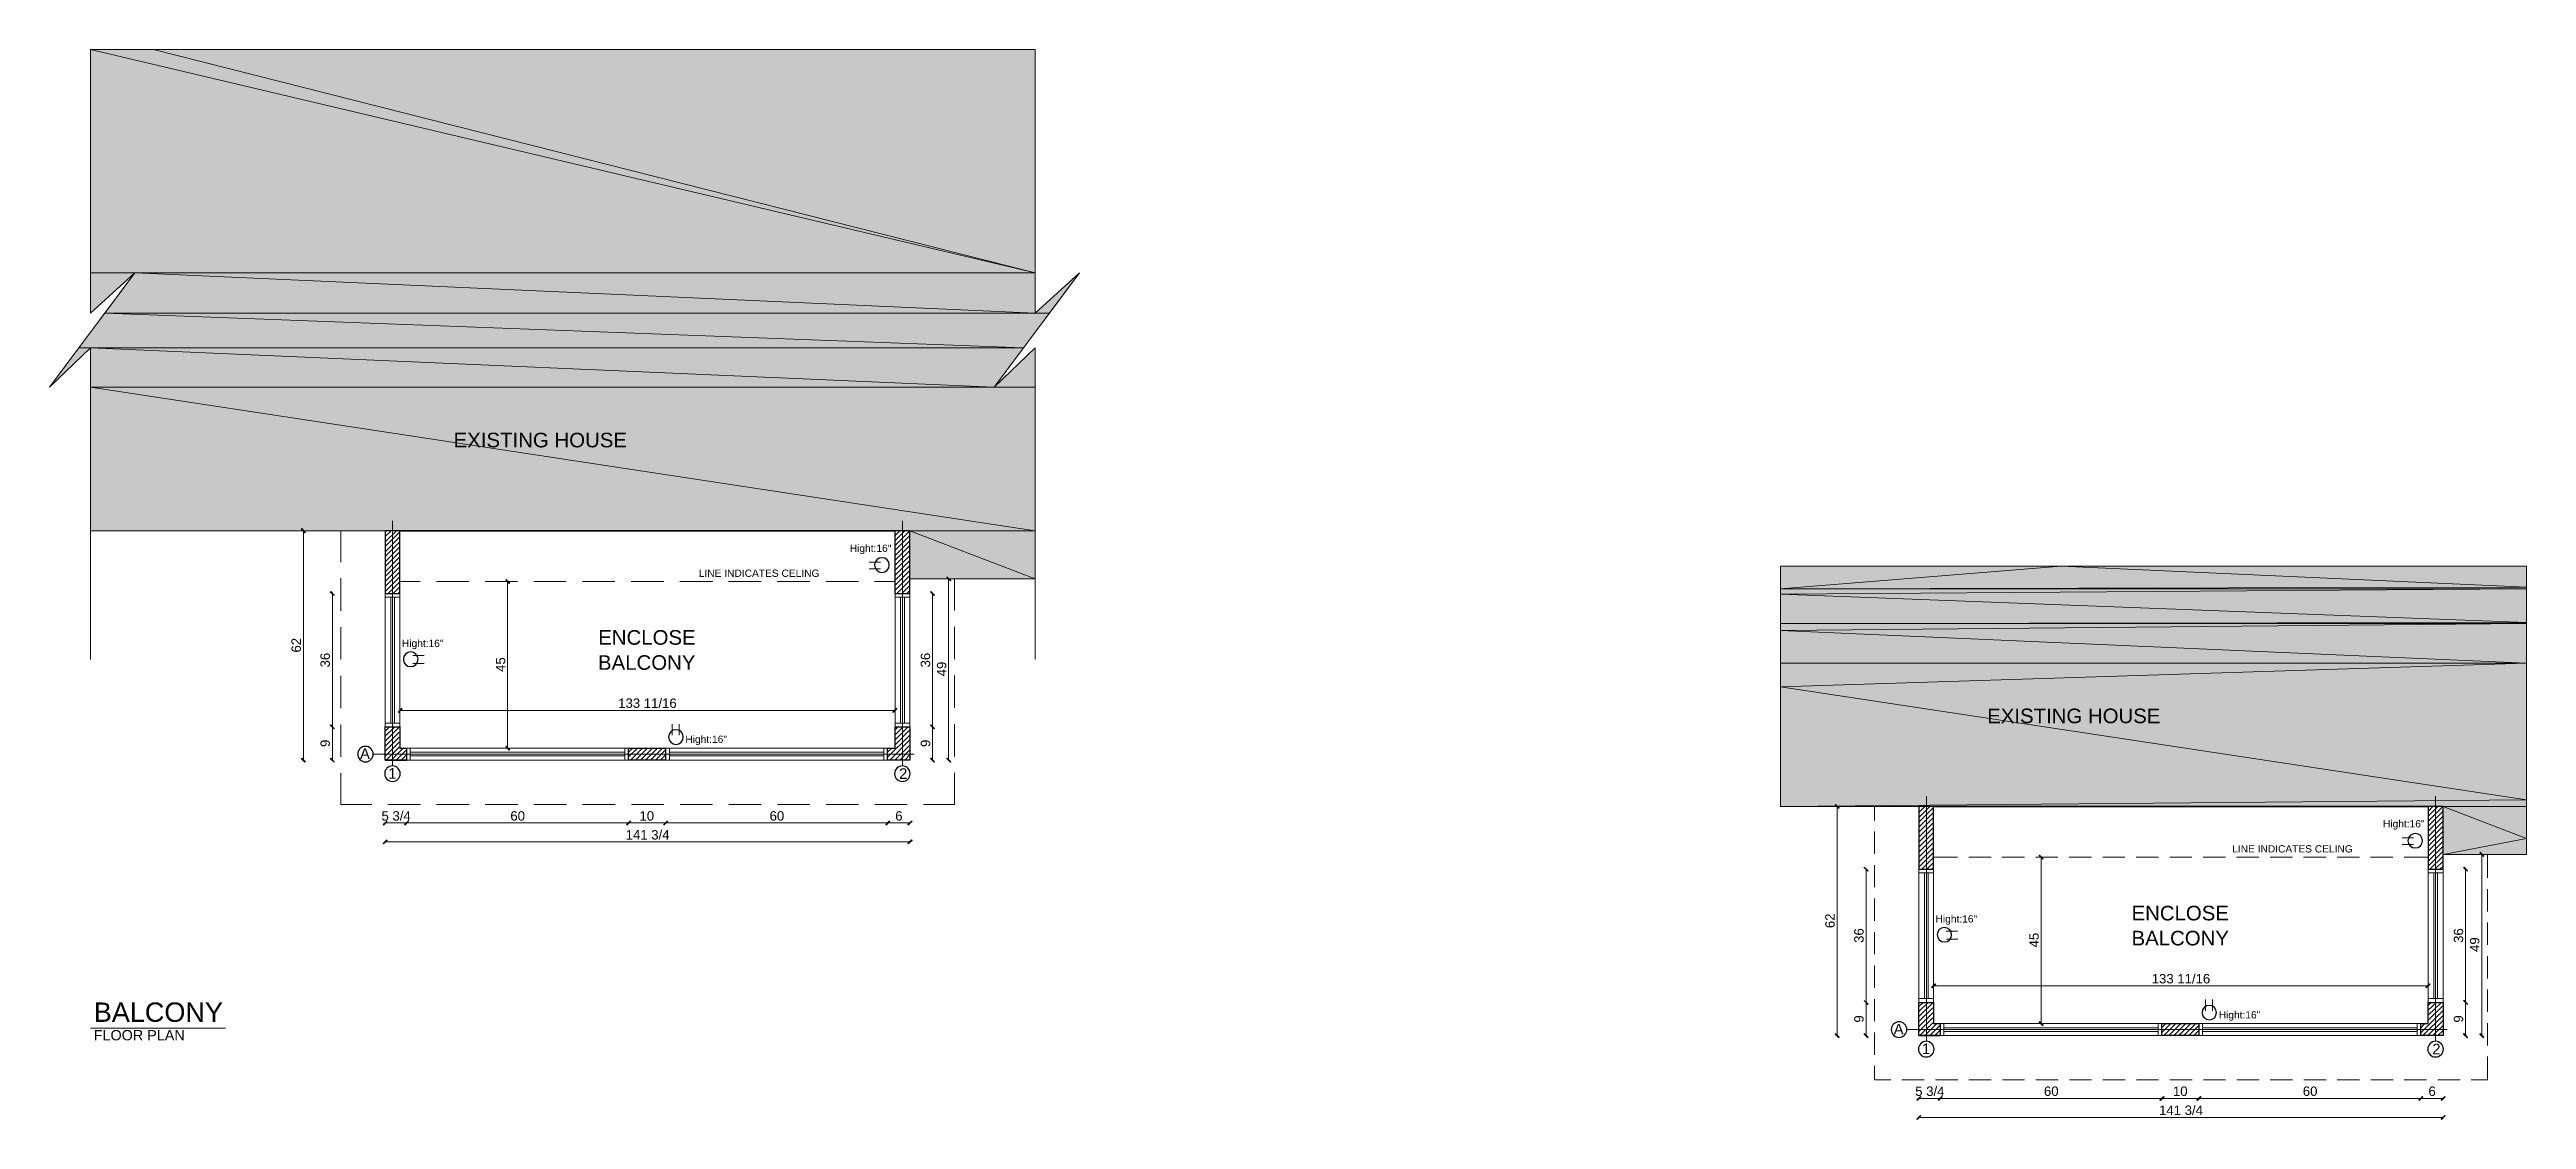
# Model space of a CAD drawing. Header units: millimetres. Extents: x 2124 to 4027, y 208 to 1400.
# Drawn here: x 2676 to 3346, y 1110 to 1400 of the extents above; entities that cross this region are included whole.
import ezdxf

# ---------------------------------------------------------------- set-up
doc = ezdxf.new("R2010")
doc.units = ezdxf.units.MM
doc.layers.add('Drawing & Figure', color=7, linetype='Continuous')
for name, color, linetype, lineweight in [('Drawing & Figure_Pen_No__1', 7, 'Continuous', 13), ('Drawing & Figure_Pen_No__142', 8, 'Continuous', 13), ('Drawing & Figure_Pen_No__18', 9, 'Continuous', 15), ('Drawing & Figure_Pen_No__41', 7, 'Continuous', 25), ('Drawing & Figure_Pen_No__46', 5, 'Continuous', 25)]:
    doc.layers.add(name, color=color, linetype=linetype, lineweight=lineweight)
doc.layers.add('Drawing & Figure_Pen_No__118', color=7, linetype='Continuous', lineweight=13, true_color=0x573938)
doc.layers.add('Drawing & Figure_Pen_No__161', color=7, linetype='Continuous', lineweight=13, true_color=0x6a6a6a)
doc.styles.add('GENERATED_STYLE_1', font='arial.ttf')
doc.styles.add('GENERATED_STYLE_2', font='ARIALUNI.TTF')
doc.styles.add('GENERATED_STYLE_3', font='ARIALUNI.TTF')

msp = doc.modelspace()

# ---------------------------------------------------------------- texts
at = {"layer": 'Drawing & Figure_Pen_No__1', "color": 7, "linetype": 'Continuous', "lineweight": 13, "attachment_point": 7}
for s, insert, char_height, style in [('\\A1;{\\pql;\\fArial Unicode MS|b0|i0|c0|p34;EXISTING HOUSE}', (2785.12206, 1292.08631), 3.9481138, 'GENERATED_STYLE_1'), ('\\A1;{\\pql;\\fArial Unicode MS|b0|i0|c0|p34;Hight:16"}', (2892.24874, 1263.27808), 1.9740569, 'GENERATED_STYLE_1'), ('\\A1;{\\pql;\\fArial Unicode MS|b0|i0|c0|p34;LINE INDICATES CELING}', (2851.42215, 1257.10145), 1.9740569, 'GENERATED_STYLE_1'), ('\\A1;{\\pql;\\fArial Unicode MS|b0|i0|c0|p34;Hight:16"}', (2771.14901, 1237.57458), 1.9740569, 'GENERATED_STYLE_1'), ('\\A1;{\\pql;\\fArial Unicode MS|b0|i0|c0|p34;ENCLOSE}', (2824.22358, 1238.72422), 3.9481138, 'GENERATED_STYLE_1'), ('\\A1;{\\pql;\\fArial Unicode MS|b0|i0|c0|p34;BALCONY}', (2824.16608, 1231.93896), 3.9481138, 'GENERATED_STYLE_1'), ('\\A1;{\\pql;\\fArial|b0|i0|c0|p34;133 11/16}', (2829.6288, 1221.67039), 2.548805, 'GENERATED_STYLE_2'), ('\\A1;{\\pql;\\fArial Unicode MS|b0|i0|c0|p34;EXISTING HOUSE}', (3199.81207, 1217.51179), 3.9444625, 'GENERATED_STYLE_1'), ('\\A1;{\\pql;\\fArial Unicode MS|b0|i0|c0|p34;Hight:16"}', (2847.79951, 1211.64107), 1.9740569, 'GENERATED_STYLE_1'), ('\\A1;{\\pql;\\fArial Unicode MS|b0|i0|c0|p34;A}', (2759.82107, 1207.91355), 2.862354, 'GENERATED_STYLE_3'), ('\\A1;{\\pql;\\fArial Unicode MS|b0|i0|c0|p34;1}', (2767.46887, 1202.56584), 2.862354, 'GENERATED_STYLE_3'), ('\\A1;{\\pql;\\fArial Unicode MS|b0|i0|c0|p34;2}', (2905.58926, 1202.50833), 2.862354, 'GENERATED_STYLE_3'), ('\\A1;{\\pql;\\fArial|b0|i0|c0|p34;5 3/4}', (2765.6288, 1191.1942), 2.548805, 'GENERATED_STYLE_2'), ('\\A1;{\\pql;\\fArial|b0|i0|c0|p34;60}', (2800.47516, 1191.19595), 2.548805, 'GENERATED_STYLE_2'), ('\\A1;{\\pql;\\fArial|b0|i0|c0|p34;10}', (2835.37902, 1191.19595), 2.548805, 'GENERATED_STYLE_2'), ('\\A1;{\\pql;\\fArial|b0|i0|c0|p34;60}', (2870.5704, 1191.19595), 2.548805, 'GENERATED_STYLE_2'), ('\\A1;{\\pql;\\fArial|b0|i0|c0|p34;6}', (2904.55422, 1191.19595), 2.548805, 'GENERATED_STYLE_2'), ('\\A1;{\\pql;\\fArial|b0|i0|c0|p34;141 3/4}', (2831.64137, 1186.0765), 2.548805, 'GENERATED_STYLE_2'), ('\\A1;{\\pql;\\fArial Unicode MS|b0|i0|c0|p34;Hight:16"}', (3306.83461, 1188.79592), 1.9722312, 'GENERATED_STYLE_1'), ('\\A1;{\\pql;\\fArial Unicode MS|b0|i0|c0|p34;LINE INDICATES CELING}', (3266.05847, 1182.58348), 1.9722312, 'GENERATED_STYLE_1'), ('\\A1;{\\pql;\\fArial Unicode MS|b0|i0|c0|p34;Hight:16"}', (3185.85088, 1163.08836), 1.9722312, 'GENERATED_STYLE_1'), ('\\A1;{\\pql;\\fArial Unicode MS|b0|i0|c0|p34;ENCLOSE}', (3238.84801, 1164.19826), 3.9444625, 'GENERATED_STYLE_1'), ('\\A1;{\\pql;\\fArial Unicode MS|b0|i0|c0|p34;BALCONY}', (3238.84801, 1157.4352), 3.9444625, 'GENERATED_STYLE_1'), ('\\A1;{\\pql;\\fArial|b0|i0|c0|p34;133 11/16}', (3244.30592, 1147.17648), 2.5464491, 'GENERATED_STYLE_2'), ('\\A1;{\\pql;\\fArial Unicode MS|b0|i0|c0|p34;BALCONY}', (2687.82826, 1136.75062), 5.2328841, 'GENERATED_STYLE_1'), ('\\A1;{\\pql;\\fArial Unicode MS|b0|i0|c0|p34;Hight:16"}', (3262.41986, 1137.1435), 1.9722312, 'GENERATED_STYLE_1'), ('\\A1;{\\pql;\\fArial Unicode MS|b0|i0|c0|p34;FLOOR PLAN}', (2687.82826, 1131.79017), 2.7799557, 'GENERATED_STYLE_1'), ('\\A1;{\\pql;\\fArial Unicode MS|b0|i0|c0|p34;A}', (3174.53956, 1133.41714), 2.8597353, 'GENERATED_STYLE_3'), ('\\A1;{\\pql;\\fArial Unicode MS|b0|i0|c0|p34;1}', (3182.17273, 1128.11743), 2.8597353, 'GENERATED_STYLE_3'), ('\\A1;{\\pql;\\fArial Unicode MS|b0|i0|c0|p34;2}', (3320.163, 1128.03833), 2.8597353, 'GENERATED_STYLE_3'), ('\\A1;{\\pql;\\fArial|b0|i0|c0|p34;5 3/4}', (3180.35342, 1116.76246), 2.5464491, 'GENERATED_STYLE_2'), ('\\A1;{\\pql;\\fArial|b0|i0|c0|p34;60}', (3215.1575, 1116.76421), 2.5464491, 'GENERATED_STYLE_2'), ('\\A1;{\\pql;\\fArial|b0|i0|c0|p34;10}', (3250.04068, 1116.76421), 2.5464491, 'GENERATED_STYLE_2'), ('\\A1;{\\pql;\\fArial|b0|i0|c0|p34;60}', (3285.16116, 1116.76421), 2.5464491, 'GENERATED_STYLE_2'), ('\\A1;{\\pql;\\fArial|b0|i0|c0|p34;6}', (3319.13469, 1116.76421), 2.5464491, 'GENERATED_STYLE_2'), ('\\A1;{\\pql;\\fArial|b0|i0|c0|p34;141 3/4}', (3246.28342, 1111.62095), 2.5464491, 'GENERATED_STYLE_2')]:
    msp.add_mtext(s, dxfattribs=dict(at, insert=insert, char_height=char_height, style=style))
at = {"layer": 'Drawing & Figure_Pen_No__1', "color": 7, "linetype": 'Continuous', "lineweight": 13, "attachment_point": 7, "rotation": 90, "style": 'GENERATED_STYLE_2'}
for s, insert, char_height in [('\\A1;{\\pql;\\fArial|b0|i0|c0|p34;62}', (2743.87738, 1236.66466), 2.548805), ('\\A1;{\\pql;\\fArial|b0|i0|c0|p34;36}', (2751.69943, 1232.6395), 2.548805), ('\\A1;{\\pql;\\fArial|b0|i0|c0|p34;45}', (2799.13704, 1231.43195), 2.548805), ('\\A1;{\\pql;\\fArial|b0|i0|c0|p34;36}', (2914.02827, 1232.6395), 2.548805), ('\\A1;{\\pql;\\fArial|b0|i0|c0|p34;49}', (2918.3967, 1230.2244), 2.548805), ('\\A1;{\\pql;\\fArial|b0|i0|c0|p34;9}', (2751.69768, 1211.13366), 2.548805), ('\\A1;{\\pql;\\fArial|b0|i0|c0|p34;9}', (2914.02653, 1211.13366), 2.548805), ('\\A1;{\\pql;\\fArial|b0|i0|c0|p34;62}', (3158.60322, 1162.17006), 2.5464491), ('\\A1;{\\pql;\\fArial|b0|i0|c0|p34;36}', (3166.43588, 1158.1755), 2.5464491), ('\\A1;{\\pql;\\fArial|b0|i0|c0|p34;45}', (3213.77559, 1156.94945), 2.5464491), ('\\A1;{\\pql;\\fArial|b0|i0|c0|p34;36}', (3328.5517, 1158.1755), 2.5464491), ('\\A1;{\\pql;\\fArial|b0|i0|c0|p34;49}', (3332.94002, 1155.72339), 2.5464491), ('\\A1;{\\pql;\\fArial|b0|i0|c0|p34;9}', (3166.43413, 1136.6207), 2.5464491), ('\\A1;{\\pql;\\fArial|b0|i0|c0|p34;9}', (3328.54996, 1136.6207), 2.5464491)]:
    msp.add_mtext(s, dxfattribs=dict(at, insert=insert, char_height=char_height))

# ---------------------------------------------------------------- hatches: boundary and pattern name
at = {"layer": 'Drawing & Figure', "linetype": 'Continuous', "lineweight": 15}
for points in [[(2686.96572, 1399.68352), (2686.96572, 1339.30617), (2942.3907, 1339.30617)], [(2686.96572, 1399.68352), (2942.3907, 1339.30617), (2703.98639, 1399.68352)], [(2703.98639, 1399.68352), (2942.3907, 1339.30617), (2942.3907, 1399.68352)], [(2686.96572, 1339.30617), (2686.96572, 1328.43824), (2698.92619, 1339.30617)], [(2698.92619, 1339.30617), (2690.81837, 1328.43824), (2942.3907, 1328.43824)], [(2942.3907, 1339.30617), (2698.92619, 1339.30617), (2942.3907, 1328.43824)], [(2954.35117, 1339.30617), (2942.3907, 1328.43824), (2946.24335, 1328.43824)], [(2690.81837, 1328.43824), (2683.8031, 1319.06537), (2939.22808, 1319.06537)], [(2946.24335, 1328.43824), (2690.81837, 1328.43824), (2939.22808, 1319.06537)], [(2683.8031, 1319.06537), (2675.86779, 1308.36996), (2686.96572, 1319.06537)], [(2686.96572, 1319.06537), (2686.96572, 1308.36996), (2931.29277, 1308.36996)], [(2939.22808, 1319.06537), (2686.96572, 1319.06537), (2931.29277, 1308.36996)], [(2942.3907, 1319.06537), (2931.29277, 1308.36996), (2942.3907, 1308.36996)], [(2942.3907, 1308.36996), (2686.96572, 1308.36996), (2942.3907, 1269.61344)], [(2686.96572, 1308.36996), (2686.96572, 1269.61344), (2942.3907, 1269.61344)], [(2942.3907, 1269.61344), (2908.52188, 1269.61344), (2942.3907, 1256.61794)], [(2908.52188, 1269.61344), (2908.52188, 1256.61794), (2942.3907, 1256.61794)], [(3143.96734, 1253.88672), (3219.78486, 1259.97743), (3143.96734, 1259.97743)], [(3219.78486, 1259.97743), (3143.96734, 1253.88672), (3345.63325, 1254.36132)], [(3219.78486, 1259.97743), (3345.63325, 1254.36132), (3345.63325, 1259.97743)], [(3345.63325, 1254.36132), (3143.96734, 1253.88672), (3345.63325, 1253.88672)], [(3345.63325, 1253.88672), (3143.96734, 1253.88672), (3143.96734, 1252.42337)], [(3345.63325, 1253.88672), (3143.96734, 1252.42337), (3345.63325, 1244.7902)], [(3345.63325, 1244.7902), (3143.96734, 1252.42337), (3143.96734, 1244.4738)], [(3345.63325, 1244.7902), (3143.96734, 1244.4738), (3345.63325, 1244.4738)], [(3345.63325, 1244.4738), (3143.96734, 1244.4738), (3143.96734, 1242.65449)], [(3345.63325, 1244.4738), (3143.96734, 1242.65449), (3345.63325, 1233.83482)], [(3345.63325, 1233.83482), (3143.96734, 1242.65449), (3143.96734, 1233.83482)], [(3345.63325, 1233.83482), (3143.96734, 1233.83482), (3143.96734, 1227.42771)], [(3345.63325, 1233.83482), (3143.96734, 1227.42771), (3345.63325, 1196.81594)], [(3345.63325, 1196.81594), (3143.96734, 1227.42771), (3143.96734, 1195.07573)], [(3345.63325, 1196.81594), (3143.96734, 1195.07573), (3345.63325, 1195.07573)], [(3323.0897, 1182.1033), (3345.63325, 1186.41426), (3323.0897, 1195.07573)], [(3323.0897, 1195.07573), (3345.63325, 1186.41426), (3345.63325, 1195.07573)], [(3323.0897, 1182.1033), (3345.63325, 1182.1033), (3345.63325, 1186.41426)]]:
    msp.add_hatch(color=9, dxfattribs=at).paths.add_polyline_path(points)
at = {"layer": 'Drawing & Figure_Pen_No__1', "linetype": 'Continuous', "lineweight": 0, "true_color": 0x000000}
for points in [[(2745.04299, 1269.15342), (2744.06545, 1270.18847), (2743.95045, 1270.07346)], [(2744.92799, 1269.03842), (2745.04299, 1269.15342), (2743.95045, 1270.07346)], [(2752.8633, 1252.13276), (2751.88576, 1253.1678), (2751.77075, 1253.0528)], [(2752.80579, 1252.07526), (2752.8633, 1252.13276), (2751.77075, 1253.0528)], [(2800.30265, 1255.41039), (2799.32511, 1256.38793), (2799.21011, 1256.33042)], [(2800.18765, 1255.29538), (2800.30265, 1255.41039), (2799.21011, 1256.33042)], [(2915.19214, 1252.13276), (2914.2146, 1253.1678), (2914.0996, 1253.0528)], [(2915.07713, 1252.07526), (2915.19214, 1252.13276), (2914.0996, 1253.0528)], [(2919.56231, 1256.15792), (2918.52727, 1257.13546), (2918.46977, 1257.07795)], [(2919.4473, 1256.04291), (2919.56231, 1256.15792), (2918.46977, 1257.07795)], [(2771.09151, 1221.59907), (2770.11397, 1220.56403), (2770.22898, 1220.44902)], [(2771.20651, 1221.48406), (2771.09151, 1221.59907), (2770.22898, 1220.44902)], [(2903.8642, 1220.56403), (2903.9792, 1220.44902), (2904.89924, 1221.59907)], [(2903.9792, 1220.44902), (2904.95674, 1221.48406), (2904.89924, 1221.59907)], [(2751.88576, 1217.11389), (2751.77075, 1217.05639), (2752.8633, 1216.13635)], [(2752.8633, 1216.13635), (2751.88576, 1217.11389), (2751.77075, 1217.05639)], [(2751.77075, 1217.05639), (2752.80579, 1216.02135), (2752.8633, 1216.13635)], [(2752.80579, 1216.02135), (2752.8633, 1216.13635), (2751.77075, 1217.05639)], [(2914.2146, 1217.11389), (2914.0996, 1217.05639), (2915.19214, 1216.13635)], [(2915.19214, 1216.13635), (2914.2146, 1217.11389), (2914.0996, 1217.05639)], [(2914.0996, 1217.05639), (2915.07713, 1216.02135), (2915.19214, 1216.13635)], [(2915.07713, 1216.02135), (2915.19214, 1216.13635), (2914.0996, 1217.05639)], [(2744.06545, 1208.14354), (2743.95045, 1208.02854), (2745.04299, 1207.1085)], [(2743.95045, 1208.02854), (2744.92799, 1206.9935), (2745.04299, 1207.1085)], [(2751.88576, 1208.14354), (2751.77075, 1208.02854), (2752.8633, 1207.1085)], [(2751.77075, 1208.02854), (2752.80579, 1206.9935), (2752.8633, 1207.1085)], [(2799.32511, 1211.36367), (2799.21011, 1211.24866), (2800.30265, 1210.38613)], [(2799.21011, 1211.24866), (2800.18765, 1210.27112), (2800.30265, 1210.38613)], [(2914.2146, 1208.14354), (2914.0996, 1208.02854), (2915.19214, 1207.1085)], [(2914.0996, 1208.02854), (2915.07713, 1206.9935), (2915.19214, 1207.1085)], [(2918.52727, 1208.14354), (2918.46977, 1208.02854), (2919.56231, 1207.1085)], [(2918.46977, 1208.02854), (2919.4473, 1206.9935), (2919.56231, 1207.1085)], [(3159.78737, 1194.64068), (3158.75907, 1195.62944), (3158.67997, 1195.55033)], [(3159.66872, 1194.52203), (3159.78737, 1194.64068), (3158.67997, 1195.55033)], [(2767.06635, 1191.12288), (2766.08881, 1190.14534), (2766.20382, 1190.03033)], [(2767.06635, 1186.00518), (2766.08881, 1185.02764), (2766.20382, 1184.91263)], [(2767.18136, 1191.06537), (2767.06635, 1191.12288), (2766.20382, 1190.03033)], [(2767.18136, 1185.89017), (2767.06635, 1186.00518), (2766.20382, 1184.91263)], [(2772.87408, 1191.12288), (2771.83904, 1190.14534), (2771.95404, 1190.03033)], [(2771.83904, 1190.14534), (2771.95404, 1190.03033), (2772.87408, 1191.12288)], [(2772.93158, 1191.06537), (2772.87408, 1191.12288), (2771.95404, 1190.03033)], [(2771.95404, 1190.03033), (2772.93158, 1191.06537), (2772.87408, 1191.12288)], [(2831.87138, 1190.14534), (2831.98639, 1190.03033), (2832.90642, 1191.12288)], [(2832.90642, 1191.12288), (2831.87138, 1190.14534), (2831.98639, 1190.03033)], [(2831.98639, 1190.03033), (2833.02143, 1191.06537), (2832.90642, 1191.12288)], [(2833.02143, 1191.06537), (2832.90642, 1191.12288), (2831.98639, 1190.03033)], [(2841.93428, 1190.14534), (2841.99178, 1190.03033), (2842.91181, 1191.12288)], [(2842.91181, 1191.12288), (2841.93428, 1190.14534), (2841.99178, 1190.03033)], [(2841.99178, 1190.03033), (2843.02682, 1191.06537), (2842.91181, 1191.12288)], [(2843.02682, 1191.06537), (2842.91181, 1191.12288), (2841.99178, 1190.03033)], [(2901.96662, 1190.14534), (2902.08163, 1190.03033), (2902.94416, 1191.12288)], [(2902.94416, 1191.12288), (2901.96662, 1190.14534), (2902.08163, 1190.03033)], [(2902.08163, 1190.03033), (2903.05916, 1191.06537), (2902.94416, 1191.12288)], [(2903.05916, 1191.06537), (2902.94416, 1191.12288), (2902.08163, 1190.03033)], [(2907.94686, 1190.14534), (2908.06186, 1190.03033), (2908.9819, 1191.12288)], [(2907.94686, 1185.02764), (2908.06186, 1184.91263), (2908.9819, 1186.00518)], [(2908.06186, 1190.03033), (2909.0969, 1191.06537), (2908.9819, 1191.12288)], [(2908.06186, 1184.91263), (2909.0969, 1185.89017), (2908.9819, 1186.00518)], [(3214.95975, 1180.87725), (3213.971, 1181.90555), (3213.85235, 1181.7869)], [(3214.8411, 1180.79815), (3214.95975, 1180.87725), (3213.85235, 1181.7869)], [(3334.12418, 1181.6287), (3333.09588, 1182.65701), (3333.01678, 1182.53835)], [(3334.00553, 1181.5496), (3334.12418, 1181.6287), (3333.01678, 1182.53835)], [(3167.61829, 1177.63414), (3166.58999, 1178.66245), (3166.51089, 1178.5438)], [(3167.49964, 1177.55504), (3167.61829, 1177.63414), (3166.51089, 1178.5438)], [(3329.73412, 1177.63414), (3328.74537, 1178.66245), (3328.62672, 1178.5438)], [(3329.65502, 1177.55504), (3329.73412, 1177.63414), (3328.62672, 1178.5438)], [(3185.77178, 1147.10147), (3184.78303, 1146.07317), (3184.90168, 1145.99407)], [(3185.89043, 1146.98282), (3185.77178, 1147.10147), (3184.90168, 1145.99407)], [(3318.46234, 1146.07317), (3318.54144, 1145.99407), (3319.45109, 1147.10147)], [(3318.54144, 1145.99407), (3319.56974, 1146.98282), (3319.45109, 1147.10147)], [(3166.58999, 1142.63231), (3166.51089, 1142.55321), (3167.61829, 1141.64356)], [(3167.61829, 1141.64356), (3166.58999, 1142.63231), (3166.51089, 1142.55321)], [(3166.51089, 1142.55321), (3167.49964, 1141.52491), (3167.61829, 1141.64356)], [(3167.49964, 1141.52491), (3167.61829, 1141.64356), (3166.51089, 1142.55321)], [(3328.74537, 1142.63231), (3328.62672, 1142.55321), (3329.73412, 1141.64356)], [(3329.73412, 1141.64356), (3328.74537, 1142.63231), (3328.62672, 1142.55321)], [(3328.62672, 1142.55321), (3329.65502, 1141.52491), (3329.73412, 1141.64356)], [(3329.65502, 1141.52491), (3329.73412, 1141.64356), (3328.62672, 1142.55321)], [(3158.75907, 1133.65444), (3158.67997, 1133.53579), (3159.78737, 1132.66569)], [(3158.67997, 1133.53579), (3159.66872, 1132.54704), (3159.78737, 1132.66569)], [(3166.58999, 1133.65444), (3166.51089, 1133.53579), (3167.61829, 1132.66569)], [(3166.51089, 1133.53579), (3167.49964, 1132.54704), (3167.61829, 1132.66569)], [(3213.971, 1136.89755), (3213.85235, 1136.7789), (3214.95975, 1135.9088)], [(3213.85235, 1136.7789), (3214.8411, 1135.79015), (3214.95975, 1135.9088)], [(3328.74537, 1133.65444), (3328.62672, 1133.53579), (3329.73412, 1132.66569)], [(3328.62672, 1133.53579), (3329.65502, 1132.54704), (3329.73412, 1132.66569)], [(3333.09588, 1133.65444), (3333.01678, 1133.53579), (3334.12418, 1132.66569)], [(3333.01678, 1133.53579), (3334.00553, 1132.54704), (3334.12418, 1132.66569)], [(3181.77723, 1116.68745), (3180.78847, 1115.6987), (3180.90712, 1115.58005)], [(3181.89588, 1116.5688), (3181.77723, 1116.68745), (3180.90712, 1115.58005)], [(3187.55154, 1116.68745), (3186.52324, 1115.6987), (3186.64189, 1115.58005)], [(3186.52324, 1115.6987), (3186.64189, 1115.58005), (3187.55154, 1116.68745)], [(3187.63064, 1116.5688), (3187.55154, 1116.68745), (3186.64189, 1115.58005)], [(3186.64189, 1115.58005), (3187.63064, 1116.5688), (3187.55154, 1116.68745)], [(3246.52073, 1115.6987), (3246.63938, 1115.58005), (3247.54903, 1116.68745)], [(3247.54903, 1116.68745), (3246.52073, 1115.6987), (3246.63938, 1115.58005)], [(3246.63938, 1115.58005), (3247.62813, 1116.5688), (3247.54903, 1116.68745)], [(3247.62813, 1116.5688), (3247.54903, 1116.68745), (3246.63938, 1115.58005)], [(3256.5269, 1115.6987), (3256.64555, 1115.58005), (3257.51565, 1116.68745)], [(3257.51565, 1116.68745), (3256.5269, 1115.6987), (3256.64555, 1115.58005)], [(3256.64555, 1115.58005), (3257.6343, 1116.5688), (3257.51565, 1116.68745)], [(3257.6343, 1116.5688), (3257.51565, 1116.68745), (3256.64555, 1115.58005)], [(3316.52439, 1115.6987), (3316.64304, 1115.58005), (3317.51314, 1116.68745)], [(3317.51314, 1116.68745), (3316.52439, 1115.6987), (3316.64304, 1115.58005)], [(3316.64304, 1115.58005), (3317.63179, 1116.5688), (3317.51314, 1116.68745)], [(3317.63179, 1116.5688), (3317.51314, 1116.68745), (3316.64304, 1115.58005)], [(3322.536, 1115.6987), (3322.65465, 1115.58005), (3323.52475, 1116.68745)], [(3322.65465, 1115.58005), (3323.6434, 1116.5688), (3323.52475, 1116.68745)], [(3181.77723, 1111.54594), (3180.78847, 1110.55719), (3180.90712, 1110.43854)], [(3181.89588, 1111.46684), (3181.77723, 1111.54594), (3180.90712, 1110.43854)], [(3322.536, 1110.55719), (3322.65465, 1110.43854), (3323.52475, 1111.54594)], [(3322.65465, 1110.43854), (3323.6434, 1111.46684), (3323.52475, 1111.54594)]]:
    msp.add_hatch(color=18, dxfattribs=at).paths.add_polyline_path(points)

# ---------------------------------------------------------------- linework, layer by layer
at = {"layer": 'Drawing & Figure_Pen_No__1', "color": 7, "linetype": 'Continuous', "lineweight": 13}
for points in [[(2766.66384, 1269.61344), (2686.96572, 1269.61344)], [(2744.52547, 1269.61344), (2744.52547, 1207.56852)], [(2768.61891, 1272.31605), (2768.61891, 1206.01596)], [(2906.5093, 1272.31605), (2906.5093, 1206.01596)], [(2900.52907, 1261.10311), (2897.48145, 1261.10311)], [(2900.52907, 1259.26304), (2897.48145, 1259.26304)], [(2752.34578, 1252.59278), (2752.34578, 1216.59637)], [(2799.72763, 1255.87041), (2799.72763, 1210.84615)], [(2942.3907, 1256.61794), (2908.52188, 1256.61794)], [(2914.61712, 1252.59278), (2914.61712, 1216.59637)], [(2918.98729, 1256.61794), (2918.98729, 1207.56852)], [(2774.08163, 1235.85962), (2777.12924, 1235.85962)], [(2774.13913, 1233.67454), (2777.18675, 1233.67454)], [(2770.63149, 1221.02404), (2904.43922, 1221.02404)], [(2752.34578, 1216.59637), (2752.34578, 1207.56852)], [(2844.23437, 1214.29628), (2844.23437, 1217.3439)], [(2846.13194, 1214.29628), (2846.13194, 1217.3439)], [(2914.61712, 1207.56852), (2914.61712, 1216.59637)], [(2763.38621, 1209.17858), (2909.67192, 1209.17858)], [(3181.34217, 1195.07573), (3143.96734, 1195.07573)], [(3159.23367, 1195.07573), (3159.23367, 1133.10074)], [(3183.35923, 1197.80469), (3183.35923, 1131.51874)], [(3321.07265, 1197.80469), (3321.07265, 1131.51874)], [(2766.66384, 1190.60536), (2772.41406, 1190.60536)], [(2766.66384, 1185.48766), (2908.52188, 1185.48766)], [(2772.41406, 1190.60536), (2832.44641, 1190.60536)], [(2832.44641, 1190.60536), (2842.4518, 1190.60536)], [(2842.4518, 1190.60536), (2902.48414, 1190.60536)], [(2908.52188, 1190.60536), (2902.48414, 1190.60536)], [(3315.10058, 1186.61201), (3312.05523, 1186.61201)], [(3214.40605, 1181.35185), (3214.40605, 1136.34385)], [(3315.10058, 1184.75316), (3312.05523, 1184.75316)], [(3345.63325, 1182.1033), (3323.0897, 1182.1033)], [(3333.57048, 1182.1033), (3333.57048, 1133.10074)], [(3167.06459, 1178.10874), (3167.06459, 1142.07861)], [(3329.18042, 1178.10874), (3329.18042, 1142.07861)], [(3188.73804, 1161.37906), (3191.82295, 1161.37906)], [(3188.81714, 1159.16425), (3191.8625, 1159.16425)], [(3185.33673, 1146.54777), (3319.01604, 1146.54777)], [(3167.06459, 1142.07861), (3167.06459, 1133.10074)], [(3258.86035, 1139.78471), (3258.86035, 1142.83006)], [(3260.75876, 1139.78471), (3260.75876, 1142.83006)], [(3329.18042, 1133.10074), (3329.18042, 1142.07861)], [(3178.09907, 1134.72229), (3324.23666, 1134.72229)], [(3181.34217, 1116.13375), (3187.07694, 1116.13375)], [(3187.07694, 1116.13375), (3247.07443, 1116.13375)], [(3247.07443, 1116.13375), (3257.0806, 1116.13375)], [(3257.0806, 1116.13375), (3317.07809, 1116.13375)], [(3323.0897, 1116.13375), (3317.07809, 1116.13375)], [(3181.34217, 1110.99224), (3323.0897, 1110.99224)]]:
    msp.add_lwpolyline(points, dxfattribs=at)
for points in [[(2745.04299, 1269.15342), (2743.95045, 1270.07346), (2744.06545, 1270.18847)], [(2744.92799, 1269.03842), (2745.04299, 1269.15342), (2743.95045, 1270.07346)], [(2752.8633, 1252.13276), (2751.77075, 1253.0528), (2751.88576, 1253.1678)], [(2752.80579, 1252.07526), (2752.8633, 1252.13276), (2751.77075, 1253.0528)], [(2800.30265, 1255.41039), (2799.21011, 1256.33042), (2799.32511, 1256.38793)], [(2800.18765, 1255.29538), (2800.30265, 1255.41039), (2799.21011, 1256.33042)], [(2915.19214, 1252.13276), (2914.0996, 1253.0528), (2914.2146, 1253.1678)], [(2915.07713, 1252.07526), (2915.19214, 1252.13276), (2914.0996, 1253.0528)], [(2919.56231, 1256.15792), (2918.46977, 1257.07795), (2918.52727, 1257.13546)], [(2919.4473, 1256.04291), (2919.56231, 1256.15792), (2918.46977, 1257.07795)], [(2771.09151, 1221.59907), (2770.22898, 1220.44902), (2770.11397, 1220.56403)], [(2771.20651, 1221.48406), (2771.09151, 1221.59907), (2770.22898, 1220.44902)], [(2903.8642, 1220.56403), (2903.9792, 1220.44902), (2904.89924, 1221.59907)], [(2903.9792, 1220.44902), (2904.89924, 1221.59907), (2904.95674, 1221.48406)], [(2751.88576, 1217.11389), (2751.77075, 1217.05639), (2752.8633, 1216.13635)], [(2752.8633, 1216.13635), (2751.77075, 1217.05639), (2751.88576, 1217.11389)], [(2751.77075, 1217.05639), (2752.8633, 1216.13635), (2752.80579, 1216.02135)], [(2752.80579, 1216.02135), (2752.8633, 1216.13635), (2751.77075, 1217.05639)], [(2914.2146, 1217.11389), (2914.0996, 1217.05639), (2915.19214, 1216.13635)], [(2915.19214, 1216.13635), (2914.0996, 1217.05639), (2914.2146, 1217.11389)], [(2914.0996, 1217.05639), (2915.19214, 1216.13635), (2915.07713, 1216.02135)], [(2915.07713, 1216.02135), (2915.19214, 1216.13635), (2914.0996, 1217.05639)], [(2744.06545, 1208.14354), (2743.95045, 1208.02854), (2745.04299, 1207.1085)], [(2743.95045, 1208.02854), (2745.04299, 1207.1085), (2744.92799, 1206.9935)], [(2751.88576, 1208.14354), (2751.77075, 1208.02854), (2752.8633, 1207.1085)], [(2751.77075, 1208.02854), (2752.8633, 1207.1085), (2752.80579, 1206.9935)], [(2799.32511, 1211.36367), (2799.21011, 1211.24866), (2800.30265, 1210.38613)], [(2799.21011, 1211.24866), (2800.30265, 1210.38613), (2800.18765, 1210.27112)], [(2914.2146, 1208.14354), (2914.0996, 1208.02854), (2915.19214, 1207.1085)], [(2914.0996, 1208.02854), (2915.19214, 1207.1085), (2915.07713, 1206.9935)], [(2918.52727, 1208.14354), (2918.46977, 1208.02854), (2919.56231, 1207.1085)], [(2918.46977, 1208.02854), (2919.56231, 1207.1085), (2919.4473, 1206.9935)], [(3159.78737, 1194.64068), (3158.67997, 1195.55033), (3158.75907, 1195.62944)], [(3159.66872, 1194.52203), (3159.78737, 1194.64068), (3158.67997, 1195.55033)], [(2767.06635, 1191.12288), (2766.20382, 1190.03033), (2766.08881, 1190.14534)], [(2767.06635, 1186.00518), (2766.20382, 1184.91263), (2766.08881, 1185.02764)], [(2767.18136, 1191.06537), (2767.06635, 1191.12288), (2766.20382, 1190.03033)], [(2767.18136, 1185.89017), (2767.06635, 1186.00518), (2766.20382, 1184.91263)], [(2772.87408, 1191.12288), (2771.95404, 1190.03033), (2771.83904, 1190.14534)], [(2771.83904, 1190.14534), (2771.95404, 1190.03033), (2772.87408, 1191.12288)], [(2772.93158, 1191.06537), (2772.87408, 1191.12288), (2771.95404, 1190.03033)], [(2771.95404, 1190.03033), (2772.87408, 1191.12288), (2772.93158, 1191.06537)], [(2831.87138, 1190.14534), (2831.98639, 1190.03033), (2832.90642, 1191.12288)], [(2832.90642, 1191.12288), (2831.98639, 1190.03033), (2831.87138, 1190.14534)], [(2831.98639, 1190.03033), (2832.90642, 1191.12288), (2833.02143, 1191.06537)], [(2833.02143, 1191.06537), (2832.90642, 1191.12288), (2831.98639, 1190.03033)], [(2841.93428, 1190.14534), (2841.99178, 1190.03033), (2842.91181, 1191.12288)], [(2842.91181, 1191.12288), (2841.99178, 1190.03033), (2841.93428, 1190.14534)], [(2841.99178, 1190.03033), (2842.91181, 1191.12288), (2843.02682, 1191.06537)], [(2843.02682, 1191.06537), (2842.91181, 1191.12288), (2841.99178, 1190.03033)], [(2901.96662, 1190.14534), (2902.08163, 1190.03033), (2902.94416, 1191.12288)], [(2902.94416, 1191.12288), (2902.08163, 1190.03033), (2901.96662, 1190.14534)], [(2902.08163, 1190.03033), (2902.94416, 1191.12288), (2903.05916, 1191.06537)], [(2903.05916, 1191.06537), (2902.94416, 1191.12288), (2902.08163, 1190.03033)], [(2907.94686, 1190.14534), (2908.06186, 1190.03033), (2908.9819, 1191.12288)], [(2907.94686, 1185.02764), (2908.06186, 1184.91263), (2908.9819, 1186.00518)], [(2908.06186, 1190.03033), (2908.9819, 1191.12288), (2909.0969, 1191.06537)], [(2908.06186, 1184.91263), (2908.9819, 1186.00518), (2909.0969, 1185.89017)], [(3214.95975, 1180.87725), (3213.85235, 1181.7869), (3213.971, 1181.90555)], [(3214.8411, 1180.79815), (3214.95975, 1180.87725), (3213.85235, 1181.7869)], [(3334.12418, 1181.6287), (3333.01678, 1182.53835), (3333.09588, 1182.65701)], [(3334.00553, 1181.5496), (3334.12418, 1181.6287), (3333.01678, 1182.53835)], [(3167.61829, 1177.63414), (3166.51089, 1178.5438), (3166.58999, 1178.66245)], [(3167.49964, 1177.55504), (3167.61829, 1177.63414), (3166.51089, 1178.5438)], [(3329.73412, 1177.63414), (3328.62672, 1178.5438), (3328.74537, 1178.66245)], [(3329.65502, 1177.55504), (3329.73412, 1177.63414), (3328.62672, 1178.5438)], [(3185.77178, 1147.10147), (3184.90168, 1145.99407), (3184.78303, 1146.07317)], [(3185.89043, 1146.98282), (3185.77178, 1147.10147), (3184.90168, 1145.99407)], [(3318.46234, 1146.07317), (3318.54144, 1145.99407), (3319.45109, 1147.10147)], [(3318.54144, 1145.99407), (3319.45109, 1147.10147), (3319.56974, 1146.98282)], [(3166.58999, 1142.63231), (3166.51089, 1142.55321), (3167.61829, 1141.64356)], [(3167.61829, 1141.64356), (3166.51089, 1142.55321), (3166.58999, 1142.63231)], [(3166.51089, 1142.55321), (3167.61829, 1141.64356), (3167.49964, 1141.52491)], [(3167.49964, 1141.52491), (3167.61829, 1141.64356), (3166.51089, 1142.55321)], [(3328.74537, 1142.63231), (3328.62672, 1142.55321), (3329.73412, 1141.64356)], [(3329.73412, 1141.64356), (3328.62672, 1142.55321), (3328.74537, 1142.63231)], [(3328.62672, 1142.55321), (3329.73412, 1141.64356), (3329.65502, 1141.52491)], [(3329.65502, 1141.52491), (3329.73412, 1141.64356), (3328.62672, 1142.55321)], [(3158.75907, 1133.65444), (3158.67997, 1133.53579), (3159.78737, 1132.66569)], [(3158.67997, 1133.53579), (3159.78737, 1132.66569), (3159.66872, 1132.54704)], [(3166.58999, 1133.65444), (3166.51089, 1133.53579), (3167.61829, 1132.66569)], [(3166.51089, 1133.53579), (3167.61829, 1132.66569), (3167.49964, 1132.54704)], [(3213.971, 1136.89755), (3213.85235, 1136.7789), (3214.95975, 1135.9088)], [(3213.85235, 1136.7789), (3214.95975, 1135.9088), (3214.8411, 1135.79015)], [(3328.74537, 1133.65444), (3328.62672, 1133.53579), (3329.73412, 1132.66569)], [(3328.62672, 1133.53579), (3329.73412, 1132.66569), (3329.65502, 1132.54704)], [(3333.09588, 1133.65444), (3333.01678, 1133.53579), (3334.12418, 1132.66569)], [(3333.01678, 1133.53579), (3334.12418, 1132.66569), (3334.00553, 1132.54704)], [(3181.77723, 1116.68745), (3180.90712, 1115.58005), (3180.78847, 1115.6987)], [(3181.89588, 1116.5688), (3181.77723, 1116.68745), (3180.90712, 1115.58005)], [(3187.55154, 1116.68745), (3186.64189, 1115.58005), (3186.52324, 1115.6987)], [(3186.52324, 1115.6987), (3186.64189, 1115.58005), (3187.55154, 1116.68745)], [(3187.63064, 1116.5688), (3187.55154, 1116.68745), (3186.64189, 1115.58005)], [(3186.64189, 1115.58005), (3187.55154, 1116.68745), (3187.63064, 1116.5688)], [(3246.52073, 1115.6987), (3246.63938, 1115.58005), (3247.54903, 1116.68745)], [(3247.54903, 1116.68745), (3246.63938, 1115.58005), (3246.52073, 1115.6987)], [(3246.63938, 1115.58005), (3247.54903, 1116.68745), (3247.62813, 1116.5688)], [(3247.62813, 1116.5688), (3247.54903, 1116.68745), (3246.63938, 1115.58005)], [(3256.5269, 1115.6987), (3256.64555, 1115.58005), (3257.51565, 1116.68745)], [(3257.51565, 1116.68745), (3256.64555, 1115.58005), (3256.5269, 1115.6987)], [(3256.64555, 1115.58005), (3257.51565, 1116.68745), (3257.6343, 1116.5688)], [(3257.6343, 1116.5688), (3257.51565, 1116.68745), (3256.64555, 1115.58005)], [(3316.52439, 1115.6987), (3316.64304, 1115.58005), (3317.51314, 1116.68745)], [(3317.51314, 1116.68745), (3316.64304, 1115.58005), (3316.52439, 1115.6987)], [(3316.64304, 1115.58005), (3317.51314, 1116.68745), (3317.63179, 1116.5688)], [(3317.63179, 1116.5688), (3317.51314, 1116.68745), (3316.64304, 1115.58005)], [(3322.536, 1115.6987), (3322.65465, 1115.58005), (3323.52475, 1116.68745)], [(3322.65465, 1115.58005), (3323.52475, 1116.68745), (3323.6434, 1116.5688)], [(3181.77723, 1111.54594), (3180.90712, 1110.43854), (3180.78847, 1110.55719)], [(3181.89588, 1111.46684), (3181.77723, 1111.54594), (3180.90712, 1110.43854)], [(3322.536, 1110.55719), (3322.65465, 1110.43854), (3323.52475, 1111.54594)], [(3322.65465, 1110.43854), (3323.52475, 1111.54594), (3323.6434, 1111.46684)]]:
    msp.add_lwpolyline(points, close=True, dxfattribs=at)
at = {"layer": 'Drawing & Figure_Pen_No__118', "color": 39, "linetype": 'Continuous', "lineweight": 13, "true_color": 0x573938}
for points in [[(2686.96572, 1399.68352), (2686.96572, 1328.43824), (2698.92619, 1339.30617), (2675.86779, 1308.36996), (2686.96572, 1319.06537), (2686.96572, 1234.76708)], [(2942.3907, 1399.68352), (2942.3907, 1328.43824), (2954.35117, 1339.30617), (2931.29277, 1308.36996), (2942.3907, 1319.06537), (2942.3907, 1234.76708)], [(2686.96572, 1135.11569), (2723.47965, 1135.11569)]]:
    msp.add_lwpolyline(points, dxfattribs=at)
at = {"layer": 'Drawing & Figure_Pen_No__142', "color": 8, "linetype": 'Continuous', "lineweight": 13}
for points in [[(2766.66384, 1269.32593), (2766.95135, 1269.61344)], [(2766.66384, 1268.00338), (2768.2739, 1269.61344)], [(2766.66384, 1266.62333), (2769.65395, 1269.61344)], [(2766.66384, 1265.30077), (2770.63149, 1269.26843)], [(2766.66384, 1263.92072), (2770.63149, 1267.94588)], [(2766.66384, 1262.59817), (2770.63149, 1266.56582)], [(2904.43922, 1268.23339), (2905.81927, 1269.61344)], [(2904.43922, 1266.91084), (2907.14182, 1269.61344)], [(2904.43922, 1265.53078), (2908.52188, 1269.61344)], [(2904.43922, 1264.20823), (2908.52188, 1268.29089)], [(2904.43922, 1262.82818), (2908.52188, 1266.91084)], [(2766.66384, 1261.21811), (2770.63149, 1265.24327)], [(2766.66384, 1259.89556), (2770.63149, 1263.86322)], [(2766.66384, 1258.51551), (2770.63149, 1262.54067)], [(2766.66384, 1257.19296), (2770.63149, 1261.21811)], [(2766.66384, 1255.87041), (2770.63149, 1259.83806)], [(2904.43922, 1261.50563), (2908.52188, 1265.58829)], [(2904.43922, 1260.18307), (2908.52188, 1264.26573)], [(2904.43922, 1258.80302), (2908.52188, 1262.88568)], [(2904.43922, 1257.48047), (2908.52188, 1261.56313)], [(2904.43922, 1256.10041), (2908.52188, 1260.18307)], [(2766.66384, 1254.49035), (2770.63149, 1258.51551)], [(2766.66384, 1253.1678), (2770.63149, 1257.13546)], [(2767.46887, 1252.59278), (2770.63149, 1255.8129)], [(2768.79142, 1252.59278), (2770.63149, 1254.43285)], [(2770.17147, 1252.59278), (2770.63149, 1253.1103)], [(2904.43922, 1254.77786), (2908.52188, 1258.86052)], [(2904.43922, 1253.39781), (2908.52188, 1257.48047)], [(2904.95674, 1252.59278), (2908.52188, 1256.15792)], [(2906.33679, 1252.59278), (2908.52188, 1254.83537)], [(2907.65934, 1252.59278), (2908.52188, 1253.45531)], [(2768.61891, 1251.61524), (2768.61891, 1217.57391)], [(2906.5093, 1251.61524), (2906.5093, 1217.57391)], [(2766.66384, 1215.38882), (2767.81388, 1216.59637)], [(2766.66384, 1214.06627), (2769.19394, 1216.59637)], [(2766.66384, 1212.68622), (2770.40148, 1216.48137)], [(2766.66384, 1211.36367), (2770.40148, 1215.10131)], [(2766.66384, 1210.04112), (2770.40148, 1213.77876)], [(2766.66384, 1208.66106), (2770.40148, 1212.39871)], [(2902.48414, 1208.37355), (2908.52188, 1214.35378)], [(2903.05916, 1207.56852), (2908.52188, 1213.03123)], [(2904.49672, 1215.73384), (2905.35925, 1216.59637)], [(2904.49672, 1214.41129), (2906.68181, 1216.59637)], [(2904.49672, 1213.08873), (2908.00436, 1216.59637)], [(2904.49672, 1211.70868), (2908.52188, 1215.73384)], [(2766.89385, 1207.56852), (2770.40148, 1211.07616)], [(2768.2739, 1207.56852), (2771.49402, 1210.84615)], [(2769.59645, 1207.56852), (2772.41406, 1210.38613)], [(2770.919, 1207.56852), (2772.41406, 1209.00608)], [(2772.29906, 1207.56852), (2772.41406, 1207.68352)], [(2831.46887, 1209.17858), (2773.3916, 1209.17858)], [(2832.44641, 1209.7536), (2833.53895, 1210.84615)], [(2832.44641, 1208.43105), (2834.8615, 1210.84615)], [(2832.96393, 1207.56852), (2836.24155, 1210.84615)], [(2834.28648, 1207.56852), (2837.56411, 1210.84615)], [(2835.66653, 1207.56852), (2838.88666, 1210.84615)], [(2836.98908, 1207.56852), (2840.26671, 1210.84615)], [(2838.36914, 1207.56852), (2841.58926, 1210.84615)], [(2839.69169, 1207.56852), (2842.4518, 1210.32863)], [(2841.07174, 1207.56852), (2842.4518, 1209.00608)], [(2842.39429, 1207.56852), (2842.4518, 1207.62602)], [(2901.5066, 1209.17858), (2843.48684, 1209.17858)], [(2902.48414, 1209.6961), (2903.63419, 1210.84615)], [(2904.43922, 1207.56852), (2908.52188, 1211.65118)], [(2905.76177, 1207.56852), (2908.52188, 1210.32863)], [(2907.14182, 1207.56852), (2908.52188, 1209.00608)], [(2908.46438, 1207.56852), (2908.52188, 1207.62602)], [(3181.34217, 1194.79888), (3181.61903, 1195.07573)], [(3181.34217, 1193.45418), (3182.96373, 1195.07573)], [(3181.34217, 1192.10948), (3184.30843, 1195.07573)], [(3181.34217, 1190.76477), (3185.33673, 1194.75933)], [(3181.34217, 1189.42007), (3185.33673, 1193.41463)], [(3319.01604, 1193.73103), (3320.36075, 1195.07573)], [(3319.01604, 1192.38633), (3321.70545, 1195.07573)], [(3319.01604, 1191.04162), (3323.05015, 1195.07573)], [(3319.01604, 1189.69692), (3323.0897, 1193.77058)], [(3319.01604, 1188.35222), (3323.0897, 1192.42588)], [(3181.34217, 1188.07537), (3185.33673, 1192.06993)], [(3181.34217, 1186.73066), (3185.33673, 1190.72522)], [(3181.34217, 1185.38596), (3185.33673, 1189.38052)], [(3181.34217, 1184.04126), (3185.33673, 1188.03582)], [(3181.34217, 1182.65701), (3185.33673, 1186.69111)], [(3319.01604, 1186.96796), (3323.0897, 1191.08117)], [(3319.01604, 1185.62326), (3323.0897, 1189.73647)], [(3319.01604, 1184.27856), (3323.0897, 1188.39177)], [(3319.01604, 1182.93386), (3323.0897, 1187.00752)], [(3319.01604, 1181.58915), (3323.0897, 1185.66281)], [(3181.34217, 1181.3123), (3185.33673, 1185.34641)], [(3181.34217, 1179.9676), (3185.33673, 1183.96216)], [(3181.34217, 1178.6229), (3185.33673, 1182.61745)], [(3182.13318, 1178.10874), (3185.33673, 1181.27275)], [(3183.47788, 1178.10874), (3185.33673, 1179.92805)], [(3319.01604, 1180.24445), (3323.0897, 1184.31811)], [(3319.01604, 1178.89975), (3323.0897, 1182.97341)], [(3319.53019, 1178.10874), (3323.0897, 1181.6287)], [(3320.8749, 1178.10874), (3323.0897, 1180.284)], [(3322.2196, 1178.10874), (3323.0897, 1178.9393)], [(3183.35923, 1177.08044), (3183.35923, 1143.10691)], [(3184.82258, 1178.10874), (3185.33673, 1178.58335)], [(3321.07265, 1177.08044), (3321.07265, 1143.10691)], [(3181.34217, 1140.93166), (3182.52868, 1142.07861)], [(3181.34217, 1139.58696), (3183.87338, 1142.07861)], [(3181.34217, 1138.24225), (3185.09943, 1141.95996)], [(3181.34217, 1136.89755), (3185.09943, 1140.61526)], [(3181.34217, 1135.55285), (3185.09943, 1139.27055)], [(3317.07809, 1133.89174), (3323.0897, 1139.90336)], [(3319.09514, 1141.28761), (3319.88615, 1142.07861)], [(3319.09514, 1139.94291), (3321.2704, 1142.07861)], [(3319.09514, 1138.5982), (3322.6151, 1142.07861)], [(3319.09514, 1137.2535), (3323.0897, 1141.24806)], [(3181.34217, 1134.20814), (3185.09943, 1137.92585)], [(3181.57948, 1133.10074), (3185.09943, 1136.58115)], [(3182.96373, 1133.10074), (3186.20684, 1136.34385)], [(3184.30843, 1133.10074), (3187.07694, 1135.9088)], [(3185.65313, 1133.10074), (3187.07694, 1134.56409)], [(3186.99784, 1133.10074), (3187.07694, 1133.21939)], [(3246.08567, 1134.72229), (3188.10524, 1134.72229)], [(3247.07443, 1135.276), (3248.14228, 1136.34385)], [(3247.07443, 1133.93129), (3249.48698, 1136.34385)], [(3247.58858, 1133.10074), (3250.83169, 1136.34385)], [(3248.93328, 1133.10074), (3252.17639, 1136.34385)], [(3250.27798, 1133.10074), (3253.56064, 1136.34385)], [(3251.62269, 1133.10074), (3254.90534, 1136.34385)], [(3252.96739, 1133.10074), (3256.25005, 1136.34385)], [(3254.35164, 1133.10074), (3257.0806, 1135.86925)], [(3255.69635, 1133.10074), (3257.0806, 1134.52454)], [(3257.04105, 1133.10074), (3257.0806, 1133.14029)], [(3316.08934, 1134.72229), (3258.06935, 1134.72229)], [(3317.07809, 1135.23645), (3318.18549, 1136.34385)], [(3317.63179, 1133.10074), (3323.0897, 1138.55865)], [(3318.97649, 1133.10074), (3323.0897, 1137.1744)], [(3320.3212, 1133.10074), (3323.0897, 1135.8297)], [(3321.6659, 1133.10074), (3323.0897, 1134.48499)], [(3323.0106, 1133.10074), (3323.0897, 1133.14029)]]:
    msp.add_lwpolyline(points, dxfattribs=at)
for points in [[(2766.66384, 1252.59278), (2770.63149, 1252.59278), (2770.63149, 1251.61524), (2766.66384, 1251.61524)], [(2908.52188, 1252.59278), (2904.49672, 1252.59278), (2904.49672, 1251.61524), (2908.52188, 1251.61524)], [(2770.63149, 1217.57391), (2770.63149, 1251.61524), (2766.66384, 1251.61524), (2766.66384, 1217.57391)], [(2769.13643, 1217.57391), (2769.13643, 1251.61524), (2768.15889, 1251.61524), (2768.15889, 1217.57391)], [(2904.49672, 1217.57391), (2904.49672, 1251.61524), (2908.52188, 1251.61524), (2908.52188, 1217.57391)], [(2905.99178, 1217.57391), (2905.99178, 1251.61524), (2907.02682, 1251.61524), (2907.02682, 1217.57391)], [(2766.66384, 1216.59637), (2770.63149, 1216.59637), (2770.63149, 1217.57391), (2766.66384, 1217.57391)], [(2908.52188, 1216.59637), (2904.49672, 1216.59637), (2904.49672, 1217.57391), (2908.52188, 1217.57391)], [(2772.41406, 1210.84615), (2772.41406, 1207.56852), (2773.3916, 1207.56852), (2773.3916, 1210.84615)], [(2773.3916, 1207.56852), (2831.46887, 1207.56852), (2831.46887, 1210.84615), (2773.3916, 1210.84615)], [(2773.3916, 1208.71856), (2831.46887, 1208.71856), (2831.46887, 1209.6961), (2773.3916, 1209.6961)], [(2832.44641, 1210.84615), (2832.44641, 1207.56852), (2831.46887, 1207.56852), (2831.46887, 1210.84615)], [(2842.4518, 1210.84615), (2842.4518, 1207.56852), (2843.48684, 1207.56852), (2843.48684, 1210.84615)], [(2843.48684, 1207.56852), (2901.5066, 1207.56852), (2901.5066, 1210.84615), (2843.48684, 1210.84615)], [(2843.48684, 1208.71856), (2901.5066, 1208.71856), (2901.5066, 1209.6961), (2843.48684, 1209.6961)], [(2902.48414, 1210.84615), (2902.48414, 1207.56852), (2901.5066, 1207.56852), (2901.5066, 1210.84615)], [(3181.34217, 1178.10874), (3185.33673, 1178.10874), (3185.33673, 1177.08044), (3181.34217, 1177.08044)], [(3185.33673, 1143.10691), (3185.33673, 1177.08044), (3181.34217, 1177.08044), (3181.34217, 1143.10691)], [(3183.83383, 1143.10691), (3183.83383, 1177.08044), (3182.84508, 1177.08044), (3182.84508, 1143.10691)], [(3323.0897, 1178.10874), (3319.09514, 1178.10874), (3319.09514, 1177.08044), (3323.0897, 1177.08044)], [(3319.09514, 1143.10691), (3319.09514, 1177.08044), (3323.0897, 1177.08044), (3323.0897, 1143.10691)], [(3320.59805, 1143.10691), (3320.59805, 1177.08044), (3321.5868, 1177.08044), (3321.5868, 1143.10691)], [(3181.34217, 1142.07861), (3185.33673, 1142.07861), (3185.33673, 1143.10691), (3181.34217, 1143.10691)], [(3323.0897, 1142.07861), (3319.09514, 1142.07861), (3319.09514, 1143.10691), (3323.0897, 1143.10691)], [(3187.07694, 1136.34385), (3187.07694, 1133.10074), (3188.10524, 1133.10074), (3188.10524, 1136.34385)], [(3188.10524, 1133.10074), (3246.08567, 1133.10074), (3246.08567, 1136.34385), (3188.10524, 1136.34385)], [(3188.10524, 1134.20814), (3246.08567, 1134.20814), (3246.08567, 1135.23645), (3188.10524, 1135.23645)], [(3247.07443, 1136.34385), (3247.07443, 1133.10074), (3246.08567, 1133.10074), (3246.08567, 1136.34385)], [(3257.0806, 1136.34385), (3257.0806, 1133.10074), (3258.06935, 1133.10074), (3258.06935, 1136.34385)], [(3258.06935, 1133.10074), (3316.08934, 1133.10074), (3316.08934, 1136.34385), (3258.06935, 1136.34385)], [(3258.06935, 1134.20814), (3316.08934, 1134.20814), (3316.08934, 1135.23645), (3258.06935, 1135.23645)], [(3317.07809, 1136.34385), (3317.07809, 1133.10074), (3316.08934, 1133.10074), (3316.08934, 1136.34385)]]:
    msp.add_lwpolyline(points, close=True, dxfattribs=at)
at = {"layer": 'Drawing & Figure_Pen_No__161', "color": 251, "linetype": 'Continuous', "lineweight": 13, "true_color": 0x6a6a6a}
for points in [[(2754.64587, 1261.10311), (2754.64587, 1269.61344)], [(2754.64587, 1247.9351), (2754.64587, 1256.73294)], [(2776.0942, 1255.87041), (2770.63149, 1255.87041)], [(2789.26222, 1255.87041), (2780.52188, 1255.87041)], [(2802.43023, 1255.87041), (2793.63239, 1255.87041)], [(2815.59825, 1255.87041), (2806.8004, 1255.87041)], [(2828.76626, 1255.87041), (2819.96842, 1255.87041)], [(2841.93428, 1255.87041), (2833.13643, 1255.87041)], [(2855.10229, 1255.87041), (2846.30445, 1255.87041)], [(2868.27031, 1255.87041), (2859.47246, 1255.87041)], [(2881.43832, 1255.87041), (2872.64048, 1255.87041)], [(2894.60633, 1255.87041), (2885.80849, 1255.87041)], [(2904.43922, 1255.87041), (2898.9765, 1255.87041)], [(2920.53985, 1256.61794), (2920.53985, 1248.0501)], [(2754.64587, 1234.76708), (2754.64587, 1243.56493)], [(2920.53985, 1243.62243), (2920.53985, 1234.88209)], [(2754.64587, 1221.59907), (2754.64587, 1230.39691)], [(2920.53985, 1230.45441), (2920.53985, 1221.71407)], [(2754.64587, 1208.48856), (2754.64587, 1217.2289)], [(2920.53985, 1217.2864), (2920.53985, 1208.54606)], [(2762.98369, 1195.55055), (2754.64587, 1195.55055), (2754.64587, 1204.06088)], [(2920.53985, 1204.17589), (2920.53985, 1195.55055), (2912.20202, 1195.55055)], [(2776.15171, 1195.55055), (2767.35386, 1195.55055)], [(2789.31972, 1195.55055), (2780.52188, 1195.55055)], [(2802.48774, 1195.55055), (2793.68989, 1195.55055)], [(2815.65575, 1195.55055), (2806.85791, 1195.55055)], [(2828.82376, 1195.55055), (2820.02592, 1195.55055)], [(2841.99178, 1195.55055), (2833.19394, 1195.55055)], [(2855.15979, 1195.55055), (2846.36195, 1195.55055)], [(2868.27031, 1195.55055), (2859.52996, 1195.55055)], [(2881.43832, 1195.55055), (2872.69798, 1195.55055)], [(2894.60633, 1195.55055), (2885.86599, 1195.55055)], [(2907.77435, 1195.55055), (2899.03401, 1195.55055)], [(3169.3585, 1191.27892), (3169.3585, 1195.07573)], [(3169.3585, 1182.22195), (3169.3585, 1188.27312)], [(3169.3585, 1173.20453), (3169.3585, 1179.21615)], [(3191.82295, 1181.35185), (3185.33673, 1181.35185)], [(3200.87992, 1181.35185), (3194.82876, 1181.35185)], [(3209.89734, 1181.35185), (3203.88573, 1181.35185)], [(3218.95431, 1181.35185), (3212.9427, 1181.35185)], [(3228.01128, 1181.35185), (3221.99967, 1181.35185)], [(3237.06825, 1181.35185), (3231.05664, 1181.35185)], [(3246.12522, 1181.35185), (3240.11361, 1181.35185)], [(3255.1822, 1181.35185), (3249.17058, 1181.35185)], [(3264.23917, 1181.35185), (3258.188, 1181.35185)], [(3273.29614, 1181.35185), (3267.24497, 1181.35185)], [(3282.35311, 1181.35185), (3276.30194, 1181.35185)], [(3291.41008, 1181.35185), (3285.35892, 1181.35185)], [(3300.46705, 1181.35185), (3294.41589, 1181.35185)], [(3309.52402, 1181.35185), (3303.47286, 1181.35185)], [(3319.01604, 1181.35185), (3312.52983, 1181.35185)], [(3335.07338, 1182.1033), (3335.07338, 1175.73574)], [(3335.07338, 1172.72993), (3335.07338, 1166.67877)], [(3169.3585, 1164.14756), (3169.3585, 1170.15918)], [(3169.3585, 1155.09059), (3169.3585, 1161.10221)], [(3335.07338, 1163.67296), (3335.07338, 1157.6218)], [(3169.3585, 1146.03362), (3169.3585, 1152.04523)], [(3335.07338, 1154.61599), (3335.07338, 1148.56483)], [(3335.07338, 1145.55902), (3335.07338, 1139.50786)], [(3169.3585, 1136.97665), (3169.3585, 1142.98826)], [(3169.3585, 1127.91968), (3169.3585, 1133.97084)], [(3335.07338, 1136.50205), (3335.07338, 1130.45088)], [(3335.07338, 1127.44508), (3335.07338, 1121.11706), (3330.68332, 1121.11706)], [(3173.74856, 1121.11706), (3169.3585, 1121.11706), (3169.3585, 1124.91387)], [(3182.80553, 1121.11706), (3176.75436, 1121.11706)], [(3191.8625, 1121.11706), (3185.81133, 1121.11706)], [(3200.91947, 1121.11706), (3194.86831, 1121.11706)], [(3209.93689, 1121.11706), (3203.92528, 1121.11706)], [(3218.99386, 1121.11706), (3212.98225, 1121.11706)], [(3228.05083, 1121.11706), (3222.03922, 1121.11706)], [(3237.1078, 1121.11706), (3231.09619, 1121.11706)], [(3246.16477, 1121.11706), (3240.15316, 1121.11706)], [(3255.22175, 1121.11706), (3249.21013, 1121.11706)], [(3264.27872, 1121.11706), (3258.2671, 1121.11706)], [(3273.33569, 1121.11706), (3267.28452, 1121.11706)], [(3282.39266, 1121.11706), (3276.34149, 1121.11706)], [(3291.44963, 1121.11706), (3285.39847, 1121.11706)], [(3300.5066, 1121.11706), (3294.45544, 1121.11706)], [(3309.56357, 1121.11706), (3303.51241, 1121.11706)], [(3318.62054, 1121.11706), (3312.56938, 1121.11706)], [(3327.67751, 1121.11706), (3321.62635, 1121.11706)]]:
    msp.add_lwpolyline(points, dxfattribs=at)
at = {"layer": 'Drawing & Figure_Pen_No__18', "color": 9, "linetype": 'Continuous', "lineweight": 15}
for points in [[(2686.96572, 1399.68352), (2686.96572, 1339.30617), (2942.3907, 1339.30617)], [(2686.96572, 1339.30617), (2698.92619, 1339.30617), (2686.96572, 1328.43824)], [(2698.92619, 1339.30617), (2942.3907, 1328.43824), (2690.81837, 1328.43824)], [(2942.3907, 1339.30617), (2698.92619, 1339.30617), (2942.3907, 1328.43824)], [(2954.35117, 1339.30617), (2946.24335, 1328.43824), (2942.3907, 1328.43824)], [(2690.81837, 1328.43824), (2939.22808, 1319.06537), (2683.8031, 1319.06537)], [(2946.24335, 1328.43824), (2690.81837, 1328.43824), (2939.22808, 1319.06537)], [(2683.8031, 1319.06537), (2686.96572, 1319.06537), (2675.86779, 1308.36996)], [(2939.22808, 1319.06537), (2686.96572, 1319.06537), (2931.29277, 1308.36996)], [(2686.96572, 1319.06537), (2931.29277, 1308.36996), (2686.96572, 1308.36996)], [(2942.3907, 1319.06537), (2942.3907, 1308.36996), (2931.29277, 1308.36996)], [(2942.3907, 1308.36996), (2686.96572, 1308.36996), (2942.3907, 1269.61344)], [(2686.96572, 1308.36996), (2942.3907, 1269.61344), (2686.96572, 1269.61344)], [(2942.3907, 1269.61344), (2908.52188, 1269.61344), (2942.3907, 1256.61794)], [(2908.52188, 1269.61344), (2942.3907, 1256.61794), (2908.52188, 1256.61794)], [(3345.63325, 1186.41426), (3323.0897, 1182.1033), (3323.0897, 1195.07573)]]:
    msp.add_lwpolyline(points, close=True, dxfattribs=at)
for points in [[(2686.96572, 1399.68352), (2703.98639, 1399.68352)], [(2703.98639, 1399.68352), (2942.3907, 1339.30617), (2686.96572, 1399.68352)], [(2703.98639, 1399.68352), (2942.3907, 1399.68352)], [(2942.3907, 1399.68352), (2942.3907, 1339.30617), (2703.98639, 1399.68352)], [(3143.96734, 1253.88672), (3219.78486, 1259.97743)], [(3143.96734, 1253.88672), (3219.78486, 1259.97743)], [(3219.78486, 1259.97743), (3143.96734, 1259.97743)], [(3143.96734, 1259.97743), (3143.96734, 1253.88672)], [(3219.78486, 1259.97743), (3345.63325, 1254.36132)], [(3345.63325, 1254.36132), (3219.78486, 1259.97743)], [(3219.78486, 1259.97743), (3345.63325, 1259.97743)], [(3345.63325, 1259.97743), (3345.63325, 1254.36132)], [(3345.63325, 1254.36132), (3143.96734, 1253.88672)], [(3345.63325, 1254.36132), (3143.96734, 1253.88672)], [(3143.96734, 1253.88672), (3345.63325, 1253.88672)], [(3345.63325, 1253.88672), (3143.96734, 1252.42337)], [(3345.63325, 1253.88672), (3143.96734, 1252.42337)], [(3143.96734, 1252.42337), (3143.96734, 1253.88672)], [(3143.96734, 1253.88672), (3345.63325, 1253.88672)], [(3345.63325, 1253.88672), (3345.63325, 1254.36132)], [(3345.63325, 1244.7902), (3345.63325, 1253.88672)], [(3143.96734, 1244.4738), (3143.96734, 1252.42337)], [(3143.96734, 1252.42337), (3345.63325, 1244.7902)], [(3143.96734, 1252.42337), (3345.63325, 1244.7902)], [(3345.63325, 1244.7902), (3143.96734, 1244.4738)], [(3345.63325, 1244.7902), (3143.96734, 1244.4738)], [(3143.96734, 1244.4738), (3345.63325, 1244.4738)], [(3345.63325, 1244.4738), (3143.96734, 1242.65449)], [(3345.63325, 1244.4738), (3143.96734, 1242.65449)], [(3143.96734, 1242.65449), (3143.96734, 1244.4738)], [(3143.96734, 1244.4738), (3345.63325, 1244.4738)], [(3143.96734, 1233.83482), (3143.96734, 1242.65449)], [(3143.96734, 1242.65449), (3345.63325, 1233.83482)], [(3143.96734, 1242.65449), (3345.63325, 1233.83482)], [(3345.63325, 1244.4738), (3345.63325, 1244.7902)], [(3345.63325, 1233.83482), (3345.63325, 1244.4738)], [(3345.63325, 1233.83482), (3143.96734, 1233.83482)], [(3345.63325, 1233.83482), (3143.96734, 1227.42771)], [(3345.63325, 1233.83482), (3143.96734, 1227.42771)], [(3143.96734, 1227.42771), (3143.96734, 1233.83482)], [(3143.96734, 1233.83482), (3345.63325, 1233.83482)], [(3345.63325, 1196.81594), (3345.63325, 1233.83482)], [(3143.96734, 1195.07573), (3143.96734, 1227.42771)], [(3143.96734, 1227.42771), (3345.63325, 1196.81594)], [(3143.96734, 1227.42771), (3345.63325, 1196.81594)], [(3345.63325, 1196.81594), (3143.96734, 1195.07573)], [(3345.63325, 1196.81594), (3143.96734, 1195.07573)], [(3143.96734, 1195.07573), (3345.63325, 1195.07573)], [(3345.63325, 1186.41426), (3323.0897, 1195.07573), (3345.63325, 1195.07573)], [(3345.63325, 1195.07573), (3345.63325, 1196.81594)], [(3345.63325, 1195.07573), (3345.63325, 1186.41426)], [(3345.63325, 1186.41426), (3323.0897, 1182.1033), (3345.63325, 1182.1033)], [(3345.63325, 1182.1033), (3345.63325, 1186.41426)]]:
    msp.add_lwpolyline(points, dxfattribs=at)
at = {"layer": 'Drawing & Figure_Pen_No__41', "color": 7, "linetype": 'Continuous', "lineweight": 25}
for points in [[(2902.94416, 1260.32683, 0.414213562), (2900.96033, 1262.31066, 0.414213562), (2898.9765, 1260.32683, 0.414213562), (2900.96033, 1258.343, 0.414213562)], [(2775.51918, 1234.85333, 0.414213562), (2773.53535, 1236.83716, 0.414213562), (2771.55153, 1234.85333, 0.414213562), (2773.53535, 1232.86951, 0.414213562)], [(2847.22448, 1213.80751, 0.414213562), (2845.24066, 1215.79134, 0.414213562), (2843.25683, 1213.80751, 0.414213562), (2845.24066, 1211.82369, 0.414213562)], [(2763.38621, 1209.20733, 0.414213562), (2761.28738, 1211.30617, 0.414213562), (2759.18854, 1209.20733, 0.414213562), (2761.28738, 1207.1085, 0.414213562)], [(2770.68899, 1203.91713, 0.414213562), (2768.59016, 1206.01596, 0.414213562), (2766.49133, 1203.91713, 0.414213562), (2768.59016, 1201.81829, 0.414213562)], [(2908.57938, 1203.91713, 0.414213562), (2906.48055, 1206.01596, 0.414213562), (2904.38172, 1203.91713, 0.414213562), (2906.48055, 1201.81829, 0.414213562)], [(3317.51314, 1185.80124, 0.414213562), (3315.55541, 1187.75897, 0.414213562), (3313.59768, 1185.80124, 0.414213562), (3315.55541, 1183.84351, 0.414213562)], [(3190.20139, 1160.37053, 0.414213562), (3188.24367, 1162.32826, 0.414213562), (3186.28594, 1160.37053, 0.414213562), (3188.24367, 1158.4128, 0.414213562)], [(3261.82661, 1139.32988, 0.414213562), (3259.86888, 1141.28761, 0.414213562), (3257.91115, 1139.32988, 0.414213562), (3259.86888, 1137.37215, 0.414213562)], [(3178.09907, 1134.74207, 0.414213562), (3175.98314, 1136.858, 0.414213562), (3173.86721, 1134.74207, 0.414213562), (3175.98314, 1132.62614, 0.414213562)], [(3185.45538, 1129.44236, 0.414213562), (3183.33945, 1131.55829, 0.414213562), (3181.22352, 1129.44236, 0.414213562), (3183.33945, 1127.32643, 0.414213562)], [(3323.1688, 1129.44236, 0.414213562), (3321.05287, 1131.55829, 0.414213562), (3318.93694, 1129.44236, 0.414213562), (3321.05287, 1127.32643, 0.414213562)]]:
    msp.add_lwpolyline(points, format="xyb", close=True, dxfattribs=at)
at = {"layer": 'Drawing & Figure_Pen_No__46', "color": 5, "linetype": 'Continuous', "lineweight": 25}
for points in [[(2904.43922, 1252.59278), (2908.52188, 1252.59278), (2908.52188, 1269.61344), (2766.66384, 1269.61344), (2766.66384, 1252.59278), (2770.63149, 1252.59278), (2770.63149, 1269.61344), (2904.43922, 1269.61344)], [(2772.41406, 1210.84615), (2772.41406, 1207.56852), (2766.66384, 1207.56852), (2766.66384, 1216.59637), (2770.63149, 1216.59637), (2770.63149, 1210.84615)], [(2902.48414, 1210.84615), (2904.49672, 1210.84615), (2904.49672, 1216.59637), (2908.52188, 1216.59637), (2908.52188, 1207.56852), (2902.48414, 1207.56852)], [(2832.44641, 1210.84615), (2842.4518, 1210.84615), (2842.4518, 1207.56852), (2832.44641, 1207.56852)], [(3319.01604, 1178.10874), (3323.0897, 1178.10874), (3323.0897, 1195.07573), (3181.34217, 1195.07573), (3181.34217, 1178.10874), (3185.33673, 1178.10874), (3185.33673, 1195.07573), (3319.01604, 1195.07573)], [(3187.07694, 1136.34385), (3187.07694, 1133.10074), (3181.34217, 1133.10074), (3181.34217, 1142.07861), (3185.33673, 1142.07861), (3185.33673, 1136.34385)], [(3317.07809, 1136.34385), (3319.09514, 1136.34385), (3319.09514, 1142.07861), (3323.0897, 1142.07861), (3323.0897, 1133.10074), (3317.07809, 1133.10074)], [(3247.07443, 1136.34385), (3257.0806, 1136.34385), (3257.0806, 1133.10074), (3247.07443, 1133.10074)]]:
    msp.add_lwpolyline(points, close=True, dxfattribs=at)
for points in [[(2766.66384, 1207.56852), (2772.41406, 1207.56852)], [(3181.34217, 1133.10074), (3187.07694, 1133.10074)]]:
    msp.add_lwpolyline(points, dxfattribs=at)

msp.set_redraw_order([(e.dxf.handle, doc.entitydb.next_handle()) for e in msp.query("TEXT MTEXT ATTDEF DIMENSION ARC_DIMENSION")])  # texts and dimensions are drawn at this point

doc.saveas('drawing.dxf')
